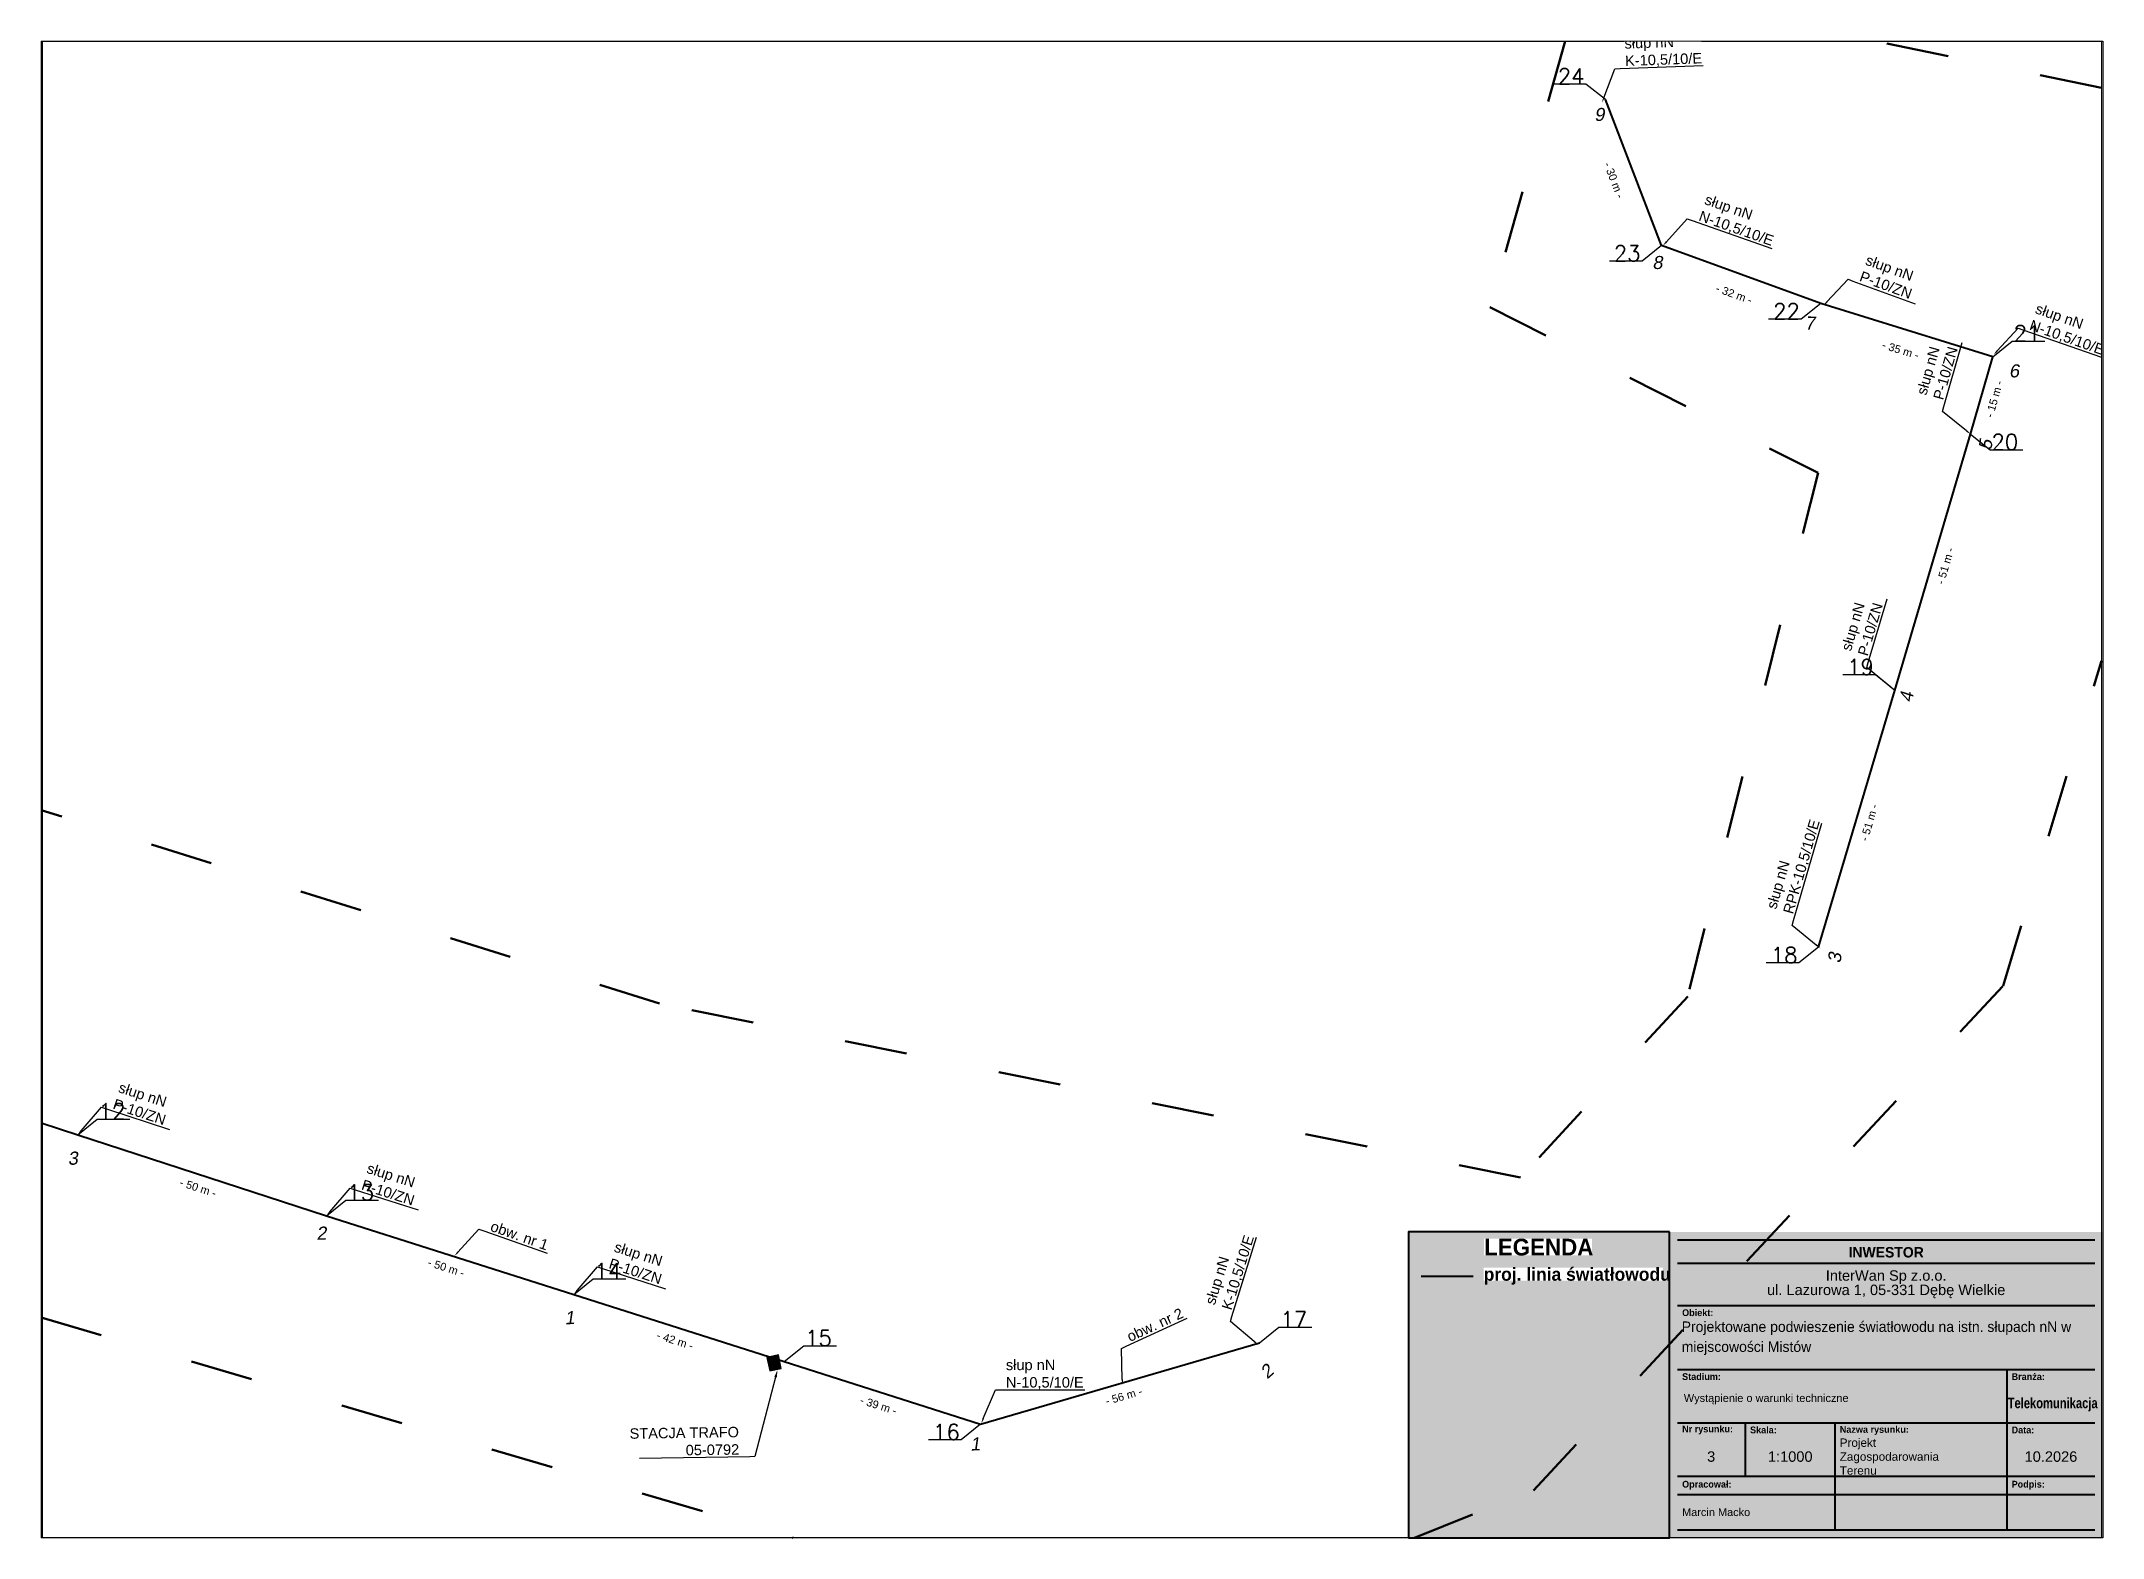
# Paper-space layout '3' of a CAD drawing. Header units: metres, sheet in millimetres. Extents: x 0 to 395, y 0 to 287.
# The model-space entities are those that its viewports show. They can reach past a viewport. Long polylines and large blocks are cut down to what shows.
import ezdxf
from ezdxf import colors
from ezdxf.entities.mleader import LeaderData, LeaderLine
from ezdxf.math import Vec2, Vec3

# ---------------------------------------------------------------- set-up
doc = ezdxf.new("R2010")
doc.units = ezdxf.units.M
doc.header["$MEASUREMENT"] = 0
doc.linetypes.add('ACAD_ISO03W100', pattern=[30, 12, -18])
doc.linetypes.add('DGN Style 2', pattern=[0.005224, 0.003135, -0.00209])
for name, color, linetype, lineweight in [('!TELE', 30, 'Continuous', 40), ('!trafo', 6, 'ACAD_ISO03W100', 50), ('@Tabelka', 7, 'Continuous', 13), ('_mm zasięg trafo', 6, 'ACAD_ISO03W100', 35), ('_numery slupow etap 4 cz. 2', 7, 'Continuous', 40), ('_światłowód', 30, 'Continuous', 50)]:
    doc.layers.add(name, color=color, linetype=linetype, lineweight=lineweight)
for name, color, linetype in [('!wymiary', 7, 'Continuous'), ('_MM opisy', 7, 'Continuous'), ('_mm trafo', 3, 'Continuous'), ('makro-numeracja-punktow', 7, 'Continuous')]:
    doc.layers.add(name, color=color, linetype=linetype)
doc.layers.add('@KonstrTabelki', color=253, linetype='DGN Style 2', lineweight=0, plot=False)
doc.styles.add('GeodText', font='romans.shx')
doc.styles.add('LEGENDA', font='arial.ttf')
doc.styles.get("Standard").update_dxf_attribs({"font": 'arial.ttf'})
doc.dimstyles.new('opis linie', dxfattribs={"dimtxt": 1.5, "dimasz": 2.5, "dimexe": 1.25, "dimexo": 0.625, "dimgap": 2.5, "dimtad": 4, "dimdec": 0, "dimtxsty": 'Standard', "dimcen": 2.5, "dimse1": 1, "dimse2": 1, "dimsd1": 1, "dimsd2": 1, "dimclrt": 256, "dimazin": 3, "dimtfac": 1, "dimtdec": 0, "dimtmove": 0, "dimatfit": 3, "dimtfill": 1})
doc.dimstyles.get("Standard").update_dxf_attribs({"dimtxt": 2.5, "dimasz": 2.5, "dimexe": 1.25, "dimexo": 0.625, "dimtad": 1, "dimtxsty": 'Standard', "dimcen": 2.5, "dimazin": 3, "dimtfac": 1, "dimtmove": 0, "dimatfit": 3})

psp = doc.layouts.new('3')

# ---------------------------------------------------------------- texts
at = {"color": 18, "true_color": 0x000000, "insert": (314.32, 41.46), "char_height": 2, "width": 76.9558, "attachment_point": 1, "line_spacing_factor": 0.825, "style": 'LEGENDA'}
psp.add_mtext('\\pxsm1.15,ql;{\\fLato Light|b0|i0|c238|p34;\\C256;Projektowane podwieszenie światłowodu na istn. słupach nN w miejscowości Mistów}', dxfattribs=at)
at = {"char_height": 2, "attachment_point": 5, "line_spacing_factor": 0.825, "style": 'LEGENDA'}
for s, insert in [('3', (319.97, 15.55)), ('1:1000', (335.12, 15.55))]:
    psp.add_mtext(s, dxfattribs=dict(at, insert=insert))
at = {"color": 1, "insert": (344.61, 15.55, 1), "char_height": 1.6, "width": 26.3577, "attachment_point": 4, "style": 'LEGENDA'}
psp.add_mtext('{\\C18;\\c0;Projekt Zagospodarowania Terenu}', dxfattribs=at)

msp = doc.modelspace()

# ---------------------------------------------------------------- texts
at = {"layer": 'makro-numeracja-punktow', "lineweight": 30, "char_height": 3, "line_spacing_factor": 0.8, "style": 'GeodText'}
for s, insert, attachment_point in [('24', (7541882.53, 5787671.95), 9), ('17', (7541824.25, 5787433.69), 7), ('15', (7541733.19, 5787430.09), 7)]:
    msp.add_mtext(s, dxfattribs=dict(at, insert=insert, attachment_point=attachment_point))

# ---------------------------------------------------------------- blocks, each defined once
blk = doc.blocks.new('tabelka')
at = {"true_color": 0xffffff, "transparency": 33554687}
h = blk.add_hatch(color=7, dxfattribs=at)
h.dxf.hatch_style = 1
h.paths.add_polyline_path([(-83, 58.61), (0, 58.61), (0, 0), (-83, 0)])
at = {"layer": '@KonstrTabelki'}
blk.add_lwpolyline([(-51.29, 11.83), (-51.29, 22.05)], dxfattribs=at)
at = {"layer": '@Tabelka', "lineweight": 40}
for p, q in [((-81.5, 57.11), (-1.5, 57.11)), ((-81.5, 52.66), (-1.5, 52.66)), ((-81.5, 44.52), (-1.5, 44.52)), ((-81.5, 32.27), (-1.5, 32.27)), ((-81.5, 32.27), (-18.36, 32.27)), ((-18.36, 32.27), (-18.36, 22.05)), ((-81.5, 22.05), (-18.36, 22.05)), ((-68.48, 11.83), (-68.48, 22.05)), ((-51.29, 11.83), (-51.29, 22.05)), ((-18.36, 22.05), (-1.5, 22.05)), ((-18.36, 22.05), (-18.36, 11.83)), ((-51.29, 11.83), (-51.29, 18.64)), ((-18.36, 18.64), (-18.36, 11.83)), ((-51.29, 1.5), (-51.29, 15.11)), ((-18.36, 15.11), (-18.36, 1.5)), ((-81.5, 11.83), (-1.5, 11.83)), ((-81.5, 11.83), (-1.5, 11.83)), ((-81.5, 8.31), (-1.5, 8.31)), ((-81.5, 1.5), (-1.5, 1.5)), ((-81.5, 1.5), (-1.5, 1.5))]:
    blk.add_line(p, q, dxfattribs=at)
at = {"layer": '@Tabelka'}
for s, insert, char_height, attachment_point, line_spacing_factor in [('{\\fLato Light|b1|i0|c238|p34;INWESTOR}', (-41.5, 55.72), 2, 2, 0.825), ('{\\fLato Light|b1|i0|c238|p34;Obiekt:}', (-80.6, 43.13), 1.3, 4, 0.946154), ('{\\fLato Light|b1|i0|c238|p34;Branża:}', (-17.47, 30.88), 1.3, 4, 0.946154), ('Wystąpienie o warunki techniczne', (-80.27, 26.56), 1.5, 4, 0.825), ('{\\fLato Light|b1|i0|c238|p34;\\W0.8;Telekomunikacja}', (-9.6, 25.53), 2, 5, 0.76875), ('{\\fLato Light|b1|i0|c238|p34;Nr rysunku:}', (-80.6, 20.66), 1.3, 4, 0.946154), ('{\\fLato Light|b1|i0|c238|p34;Skala:}', (-67.58, 20.66), 1.3, 4, 0.946154), ('{\\fLato Light|b1|i0|c238|p34;Nazwa rysunku:}', (-50.39, 20.57), 1.3, 4, 0.946154), ('{\\fLato Light|b1|i0|c238|p34;Data:}', (-17.47, 20.66), 1.3, 4, 0.946154), ('10.2026', (-9.93, 15.55), 2, 5, 0.825), ('{\\fLato Light|b1|i0|c238|p34;Opracował:}', (-80.6, 10.07), 1.3, 4, 0.946154), ('{\\fLato Light|b1|i0|c238|p34;Podpis:}', (-17.47, 10.07), 1.3, 4, 0.946154)]:
    blk.add_mtext(s, dxfattribs=dict(at, insert=insert, char_height=char_height, attachment_point=attachment_point, line_spacing_factor=line_spacing_factor))
at = {"layer": '@Tabelka', "insert": (-41.5, 51.27), "char_height": 2, "attachment_point": 2, "line_spacing_factor": 0.825, "style": 'LEGENDA'}
blk.add_mtext('InterWan Sp z.o.o.\\Pul. Lazurowa 1, 05-331 Dębę Wielkie', dxfattribs=at)
at = {"layer": '@Tabelka', "attachment_point": 4}
for s, insert, char_height, width, line_spacing_factor in [('{\\fLato Light|b1|i0|c238|p34;Stadium:}', (-80.6, 30.88), 1.3, 8.6456, 0.946154), ('Marcin Macko', (-80.6, 4.9), 1.5, 27.9275, 0.825)]:
    blk.add_mtext(s, dxfattribs=dict(at, insert=insert, char_height=char_height, width=width, line_spacing_factor=line_spacing_factor))
blk = doc.blocks.new('legenda')
at = {"true_color": 0xffffff, "transparency": 33554687}
h = blk.add_hatch(color=7, dxfattribs=at)
h.dxf.hatch_style = 1
h.paths.add_polyline_path([(0, 58.61), (0, 0), (-50, 0), (-50, 58.61)])
at = {"lineweight": 40}
blk.add_lwpolyline([(0, 58.61), (-50, 58.61), (-50, 0)], dxfattribs=at)
at = {"layer": '_światłowód', "lineweight": 40}
blk.add_lwpolyline([(-47.62, 50.14), (-37.62, 50.14)], dxfattribs=at)
at = {"layer": '_mm zasięg trafo', "bg_fill": 3, "box_fill_scale": 1, "bg_fill_color": 256, "bg_fill_transparency": 0}
for s, width, heights, insert, char_height, attachment_point in [('{\\fLato Light|b1|i0|c238|p34;\\C7;LEGENDA}', 20.65, [-3.27], (-35.53, 57.31), 3.2, 1), ('\\pxt4;{\\fLato Light|b1|i0|c238|p34;\\C7;proj. linia światłowodu}', 34.3358, [-3.2], (-35.62, 50.14), 2.5, 4)]:
    blk.add_mtext_dynamic_manual_height_columns(s, width=width, gutter_width=1, heights=heights, dxfattribs=dict(at, insert=insert, char_height=char_height, attachment_point=attachment_point))
at = {"lineweight": 40}
blk.add_lwpolyline([(-50, 0), (0, 0), (0, 58.61)], dxfattribs=at)
blk.add_lwpolyline([(0, 58.61), (0, 0)])
blk = doc.blocks.new('*D205')
at = {"layer": '!wymiary', "insert": (7541888.16, 5787653.53), "char_height": 1.5, "attachment_point": 5, "rotation": 291.0293, "bg_fill": 3, "box_fill_scale": 1.25, "bg_fill_color": 257, "bg_fill_transparency": 0}
blk.add_mtext('\\A1;- 30 m -', dxfattribs=at)
blk = doc.blocks.new('*D206')
at = {"layer": '!wymiary', "insert": (7541911.16, 5787631.67), "char_height": 1.5, "attachment_point": 5, "rotation": 340.0193, "bg_fill": 3, "box_fill_scale": 1.25, "bg_fill_color": 257, "bg_fill_transparency": 0}
blk.add_mtext('\\A1;- 32 m -', dxfattribs=at)
blk = doc.blocks.new('*D207')
at = {"layer": '!wymiary', "insert": (7541943.07, 5787620.96), "char_height": 1.5, "attachment_point": 5, "rotation": 342.7886, "bg_fill": 3, "box_fill_scale": 1.25, "bg_fill_color": 257, "bg_fill_transparency": 0}
blk.add_mtext('\\A1;- 35 m -', dxfattribs=at)
blk = doc.blocks.new('*D208')
at = {"layer": '!wymiary', "insert": (7541961.04, 5787611.57), "char_height": 1.5, "attachment_point": 5, "rotation": 74.0459, "bg_fill": 3, "box_fill_scale": 1.25, "bg_fill_color": 257, "bg_fill_transparency": 0}
blk.add_mtext('\\A1;- 15 m -', dxfattribs=at)
blk = doc.blocks.new('*D209')
at = {"layer": '!wymiary', "insert": (7541951.65, 5787579.57), "char_height": 1.5, "attachment_point": 5, "rotation": 73.5395, "bg_fill": 3, "box_fill_scale": 1.25, "bg_fill_color": 257, "bg_fill_transparency": 0}
blk.add_mtext('\\A1;- 51 m -', dxfattribs=at)
blk = doc.blocks.new('*D210')
at = {"layer": '!wymiary', "insert": (7541937.07, 5787530.39), "char_height": 1.5, "attachment_point": 5, "rotation": 73.4291, "bg_fill": 3, "box_fill_scale": 1.25, "bg_fill_color": 257, "bg_fill_transparency": 0}
blk.add_mtext('\\A1;- 51 m -', dxfattribs=at)
blk = doc.blocks.new('*D277')
at = {"layer": '!wymiary', "insert": (7541794.24, 5787420.47), "char_height": 1.5, "attachment_point": 5, "rotation": 16.2833, "bg_fill": 3, "box_fill_scale": 1.25, "bg_fill_color": 257, "bg_fill_transparency": 0}
blk.add_mtext('\\A1;- 56 m -', dxfattribs=at)
blk = doc.blocks.new('*D278')
at = {"layer": '!wymiary', "insert": (7541747.23, 5787418.69), "char_height": 1.5, "attachment_point": 5, "rotation": 342.2939, "bg_fill": 3, "box_fill_scale": 1.25, "bg_fill_color": 257, "bg_fill_transparency": 0}
blk.add_mtext('\\A1;- 39 m -', dxfattribs=at)
blk = doc.blocks.new('*D279')
at = {"layer": '!wymiary', "insert": (7541708.26, 5787431.14), "char_height": 1.5, "attachment_point": 5, "rotation": 342.3185, "bg_fill": 3, "box_fill_scale": 1.25, "bg_fill_color": 257, "bg_fill_transparency": 0}
blk.add_mtext('\\A1;- 42 m -', dxfattribs=at)
blk = doc.blocks.new('*D280')
at = {"layer": '!wymiary', "insert": (7541664.4, 5787445.09), "char_height": 1.5, "attachment_point": 5, "rotation": 342.3561, "bg_fill": 3, "box_fill_scale": 1.25, "bg_fill_color": 257, "bg_fill_transparency": 0}
blk.add_mtext('\\A1;- 50 m -', dxfattribs=at)
blk = doc.blocks.new('*D281')
at = {"layer": '!wymiary', "insert": (7541616.86, 5787460.4), "char_height": 1.5, "attachment_point": 5, "rotation": 341.9348, "bg_fill": 3, "box_fill_scale": 1.25, "bg_fill_color": 257, "bg_fill_transparency": 0}
blk.add_mtext('\\A1;- 50 m -', dxfattribs=at)
blk = doc.blocks.new('*D282')
at = {"layer": '!wymiary', "insert": (7541569.17, 5787475.97), "char_height": 1.5, "attachment_point": 5, "rotation": 341.8989, "bg_fill": 3, "box_fill_scale": 1.25, "bg_fill_color": 257, "bg_fill_transparency": 0}
blk.add_mtext('\\A1;- 50 m -', dxfattribs=at)
blk = doc.blocks.new('trafo')
at = {"layer": '_mm trafo'}
h = blk.add_hatch(color=256, dxfattribs=at)
h.dxf.hatch_style = 1
h.paths.add_polyline_path([(-1.15, 1.02), (-0.52, -1.51), (1.64, -0.96), (1.01, 1.59)])
at = {"layer": '_mm trafo', "flags": 128}
blk.add_lwpolyline([(-0.52, -1.52), (1.64, -0.96), (0.98, 1.58), (-1.17, 0.99), (-0.52, -1.52)], close=True, dxfattribs=at)

# ---------------------------------------------------------------- linework, layer by layer
at = {"layer": '!TELE'}
msp.add_lwpolyline([(7541927.33, 5787506.49), (7541941.98, 5787555.72), (7541956.5, 5787604.84), (7541960.74, 5787619.69), (7541927.78, 5787629.9), (7541897.28, 5787640.99), (7541886.53, 5787668.95)], dxfattribs=at)
at = {"layer": '!TELE', "elevation": 175.02}
msp.add_lwpolyline([(7541088.86, 5787634.42), (7541125.55, 5787622.44), (7541164.61, 5787609.77), (7541214.64, 5787593.14), (7541262.04, 5787577.95), (7541310.72, 5787562.19), (7541358.94, 5787546.71), (7541401.75, 5787532.87), (7541449.69, 5787517.31), (7541498.11, 5787501.68), (7541546.09, 5787486.17), (7541593.81, 5787470.57), (7541641.46, 5787455.02), (7541688.85, 5787439.95), (7541729.19, 5787427.09), (7541766.81, 5787415.08), (7541820.25, 5787430.69)], dxfattribs=at)

msp.set_redraw_order([(e.dxf.handle, doc.entitydb.next_handle()) for e in msp.query("TEXT MTEXT ATTDEF DIMENSION ARC_DIMENSION")])  # texts and dimensions are drawn at this point

# ---------------------------------------------------------------- next in the draw order: leaders
at = {"layer": '_MM opisy'}
ml = msp.add_multileader_mtext('Standard', dxfattribs=at)
ml.set_content('\\pxql;słup nN\\PK-10,5/10/E', color=256)
ml.set_leader_properties()
ml.build(insert=Vec2(0, 0))
ml.multileader.update_dxf_attribs({"has_text_frame": 1, "text_left_attachment_type": 5, "text_right_attachment_type": 5, "dogleg_length": 1, "arrow_head_size": 1})
ctx = ml.context
ctx.base_point, ctx.char_height, ctx.arrow_head_size, ctx.landing_gap_size, ctx.plane_origin, ctx.plane_x_axis, ctx.plane_y_axis = Vec3(7541889.35, 5787674.92), 2, 1, 1, Vec3(7541887.64, 5787667.03), Vec3(0.999361, 0.035743), Vec3(-0.035743, 0.999361)
ctx.left_attachment, ctx.right_attachment = 5, 5
notes = []
notes.append((ctx, [(0, (1, 1, 0), (7541888.35, 5787674.88), (0.999361, 0.035743), 1, [(0, [(7541885.87, 5787668.38), (7541888.35, 5787674.88)], 0, [])])]))
ctx.mtext.insert, ctx.mtext.text_direction, ctx.mtext.rotation, ctx.mtext.flow_direction = Vec3(7541890.14, 5787680.72), Vec3(0.999361, 0.035743), 0.03575, 5
ctx.mtext.has_bg_fill, ctx.mtext.bg_color, ctx.mtext.bg_scale_factor, ctx.mtext.bg_transparency, ctx.mtext.use_window_bg_color = 1, -1023410175, 1, 0, 1
ml = msp.add_multileader_mtext('Standard', dxfattribs=at)
ml.set_content('\\pxql;słup nN\\PN-10,5/10/E', color=256)
ml.set_leader_properties()
ml.build(insert=Vec2(0, 0))
ml.multileader.update_dxf_attribs({"has_text_frame": 1, "text_left_attachment_type": 5, "text_right_attachment_type": 5, "dogleg_length": 1, "arrow_head_size": 1})
ctx = ml.context
ctx.base_point, ctx.char_height, ctx.arrow_head_size, ctx.landing_gap_size, ctx.plane_origin, ctx.plane_x_axis, ctx.plane_y_axis = Vec3(7541903.16, 5787645.76), 2, 1, 1, Vec3(7541898.69, 5787639.04), Vec3(0.943508, -0.331351), Vec3(0.331351, 0.943508)
ctx.left_attachment, ctx.right_attachment = 5, 5
notes.append((ctx, [(0, (1, 1, 0), (7541902.22, 5787646.09), (0.943508, -0.331351), 1, [(0, [(7541897.54, 5787640.95), (7541902.22, 5787646.09)], 0, [])])]))
ctx.mtext.insert, ctx.mtext.text_direction, ctx.mtext.rotation, ctx.mtext.flow_direction = Vec3(7541906.02, 5787650.87), Vec3(0.943508, -0.331351), 5.94545, 5
ctx.mtext.has_bg_fill, ctx.mtext.bg_color, ctx.mtext.bg_scale_factor, ctx.mtext.bg_transparency, ctx.mtext.use_window_bg_color = 1, -1023410175, 1, 0, 1
ml = msp.add_multileader_mtext('Standard', dxfattribs=at)
ml.set_content('\\pxql;słup nN\\PP-10/ZN', color=256)
ml.set_leader_properties()
ml.build(insert=Vec2(0, 0))
ml.multileader.update_dxf_attribs({"has_text_frame": 1, "text_left_attachment_type": 5, "text_right_attachment_type": 5, "dogleg_length": 1, "arrow_head_size": 1})
ctx = ml.context
ctx.base_point, ctx.char_height, ctx.arrow_head_size, ctx.landing_gap_size, ctx.plane_origin, ctx.plane_x_axis, ctx.plane_y_axis = Vec3(7541933.95, 5787634.19), 2, 1, 1, Vec3(7541929.41, 5787627.52), Vec3(0.939808, -0.341703), Vec3(0.341703, 0.939808)
ctx.left_attachment, ctx.right_attachment = 5, 5
notes.append((ctx, [(0, (1, 1, 0), (7541933.01, 5787634.53), (0.939808, -0.341703), 1, [(0, [(7541928.28, 5787629.44), (7541933.01, 5787634.53)], 0, [])])]))
ctx.mtext.insert, ctx.mtext.text_direction, ctx.mtext.rotation, ctx.mtext.flow_direction = Vec3(7541936.86, 5787639.27), Vec3(0.939808, -0.341703), 5.934456, 5
ctx.mtext.has_bg_fill, ctx.mtext.bg_color, ctx.mtext.bg_scale_factor, ctx.mtext.bg_transparency, ctx.mtext.use_window_bg_color = 1, -1023410175, 1, 0, 1
ml = msp.add_multileader_mtext('Standard', dxfattribs=at)
ml.set_content('\\pxql;słup nN\\PN-10,5/10/E', color=256)
ml.set_leader_properties()
ml.build(insert=Vec2(0, 0))
ml.multileader.update_dxf_attribs({"has_text_frame": 1, "text_left_attachment_type": 5, "text_right_attachment_type": 5, "dogleg_length": 1, "arrow_head_size": 1})
ctx = ml.context
ctx.base_point, ctx.char_height, ctx.arrow_head_size, ctx.landing_gap_size, ctx.plane_origin, ctx.plane_x_axis, ctx.plane_y_axis = Vec3(7541966.53, 5787624.85), 2, 1, 1, Vec3(7541962.06, 5787618.13), Vec3(0.943508, -0.331351), Vec3(0.331351, 0.943508)
ctx.left_attachment, ctx.right_attachment = 5, 5
notes.append((ctx, [(0, (1, 1, 0), (7541965.59, 5787625.18), (0.943508, -0.331351), 1, [(0, [(7541960.91, 5787620.04), (7541965.59, 5787625.18)], 0, [])])]))
ctx.mtext.insert, ctx.mtext.text_direction, ctx.mtext.rotation, ctx.mtext.flow_direction = Vec3(7541969.38, 5787629.96), Vec3(0.943508, -0.331351), 5.94545, 5
ctx.mtext.has_bg_fill, ctx.mtext.bg_color, ctx.mtext.bg_scale_factor, ctx.mtext.bg_transparency, ctx.mtext.use_window_bg_color = 1, -1023410175, 1, 0, 1
ml = msp.add_multileader_mtext('Standard', dxfattribs=at)
ml.set_content('\\pxql;słup nN\\PP-10/ZN', color=256)
ml.set_leader_properties()
ml.build(insert=Vec2(0, 0))
ml.multileader.update_dxf_attribs({"has_text_frame": 1, "text_left_attachment_type": 5, "text_right_attachment_type": 5, "dogleg_length": 1, "arrow_head_size": 1})
ctx = ml.context
ctx.base_point, ctx.char_height, ctx.arrow_head_size, ctx.landing_gap_size, ctx.plane_origin, ctx.plane_x_axis, ctx.plane_y_axis = Vec3(7541951.36, 5787610.17), 2, 1, 1, Vec3(7541958.33, 5787606.1), Vec3(0.274867, 0.961482), Vec3(-0.961482, 0.274867)
ctx.left_attachment, ctx.right_attachment = 5, 5
notes.append((ctx, [(0, (1, 1, 0), (7541951.08, 5787609.21), (0.274867, 0.961482), 1, [(0, [(7541956.5, 5787604.84), (7541951.08, 5787609.21)], 0, [])])]))
ctx.mtext.insert, ctx.mtext.text_direction, ctx.mtext.rotation, ctx.mtext.flow_direction = Vec3(7541946.08, 5787612.72), Vec3(0.274867, 0.961482), 1.292345, 5
ctx.mtext.has_bg_fill, ctx.mtext.bg_color, ctx.mtext.bg_scale_factor, ctx.mtext.bg_transparency, ctx.mtext.use_window_bg_color = 1, -1023410175, 1, 0, 1
ml = msp.add_multileader_mtext('Standard', dxfattribs=at)
ml.set_content('\\pxql;słup nN\\PP-10/ZN', color=256)
ml.set_leader_properties()
ml.build(insert=Vec2(0, 0))
ml.multileader.update_dxf_attribs({"has_text_frame": 1, "text_left_attachment_type": 5, "text_right_attachment_type": 5, "dogleg_length": 1, "arrow_head_size": 1})
ctx = ml.context
ctx.base_point, ctx.char_height, ctx.arrow_head_size, ctx.landing_gap_size, ctx.plane_origin, ctx.plane_x_axis, ctx.plane_y_axis = Vec3(7541936.89, 5787561.1), 2, 1, 1, Vec3(7541943.83, 5787556.97), Vec3(0.283354, 0.959015), Vec3(-0.959015, 0.283354)
ctx.left_attachment, ctx.right_attachment = 5, 5
notes.append((ctx, [(0, (1, 1, 0), (7541936.61, 5787560.14), (0.283354, 0.959015), 1, [(0, [(7541941.98, 5787555.72), (7541936.61, 5787560.14)], 0, [])])]))
ctx.mtext.insert, ctx.mtext.text_direction, ctx.mtext.rotation, ctx.mtext.flow_direction = Vec3(7541931.64, 5787563.69), Vec3(0.283354, 0.959015), 1.283506, 5
ctx.mtext.has_bg_fill, ctx.mtext.bg_color, ctx.mtext.bg_scale_factor, ctx.mtext.bg_transparency, ctx.mtext.use_window_bg_color = 1, -1023410175, 1, 0, 1
ml = msp.add_multileader_mtext('Standard', dxfattribs=at)
ml.set_content('\\pxql;słup nN\\PRPK-10,5/10/E', color=256)
ml.set_leader_properties()
ml.build(insert=Vec2(0, 0))
ml.multileader.update_dxf_attribs({"has_text_frame": 1, "text_left_attachment_type": 5, "text_right_attachment_type": 5, "dogleg_length": 1, "arrow_head_size": 1})
ctx = ml.context
ctx.base_point, ctx.char_height, ctx.arrow_head_size, ctx.landing_gap_size, ctx.plane_origin, ctx.plane_x_axis, ctx.plane_y_axis = Vec3(7541922.59, 5787511.64), 2, 1, 1, Vec3(7541929.55, 5787507.56), Vec3(0.277686, 0.960672), Vec3(-0.960672, 0.277686)
ctx.left_attachment, ctx.right_attachment = 5, 5
notes.append((ctx, [(0, (1, 1, 0), (7541922.31, 5787510.68), (0.277686, 0.960672), 1, [(0, [(7541927.71, 5787506.3), (7541922.31, 5787510.68)], 0, [])])]))
ctx.mtext.insert, ctx.mtext.text_direction, ctx.mtext.rotation, ctx.mtext.flow_direction = Vec3(7541917.32, 5787514.21), Vec3(0.277686, 0.960672), 1.289412, 5
ctx.mtext.has_bg_fill, ctx.mtext.bg_color, ctx.mtext.bg_scale_factor, ctx.mtext.bg_transparency, ctx.mtext.use_window_bg_color = 1, -1023410175, 1, 0, 1
ml = msp.add_multileader_mtext('Standard', dxfattribs=at)
ml.set_content('\\pxql;słup nN\\PP-10/ZN', color=256)
ml.set_leader_properties()
ml.build(insert=Vec2(0, 0))
ml.multileader.update_dxf_attribs({"has_text_frame": 1, "text_left_attachment_type": 5, "text_right_attachment_type": 5, "dogleg_length": 1, "arrow_head_size": 1})
ctx = ml.context
ctx.base_point, ctx.char_height, ctx.arrow_head_size, ctx.landing_gap_size, ctx.plane_origin, ctx.plane_x_axis, ctx.plane_y_axis = Vec3(7541599.32, 5787475.51), 2, 1, 1, Vec3(7541595, 5787468.68), Vec3(0.950704, -0.310099), Vec3(0.310099, 0.950704)
ctx.left_attachment, ctx.right_attachment = 5, 5
notes.append((ctx, [(0, (1, 1, 0), (7541598.37, 5787475.82), (0.950704, -0.310099), 1, [(0, [(7541593.81, 5787470.57), (7541598.37, 5787475.82)], 0, [])])]))
ctx.mtext.insert, ctx.mtext.text_direction, ctx.mtext.rotation, ctx.mtext.flow_direction = Vec3(7541602.06, 5787480.68), Vec3(0.950704, -0.310099), 5.967889, 5
ctx.mtext.has_bg_fill, ctx.mtext.bg_color, ctx.mtext.bg_scale_factor, ctx.mtext.bg_transparency, ctx.mtext.use_window_bg_color = 1, -1023410175, 1, 0, 1
ml = msp.add_multileader_mtext('Standard', dxfattribs=at)
ml.set_content('\\pxql;słup nN\\PP-10/ZN', color=256)
ml.set_leader_properties()
ml.build(insert=Vec2(0, 0))
ml.multileader.update_dxf_attribs({"has_text_frame": 1, "text_left_attachment_type": 5, "text_right_attachment_type": 5, "dogleg_length": 1, "arrow_head_size": 1})
ctx = ml.context
ctx.base_point, ctx.char_height, ctx.arrow_head_size, ctx.landing_gap_size, ctx.plane_origin, ctx.plane_x_axis, ctx.plane_y_axis = Vec3(7541646.94, 5787460), 2, 1, 1, Vec3(7541642.67, 5787453.15), Vec3(0.952959, -0.303101), Vec3(0.303101, 0.952959)
ctx.left_attachment, ctx.right_attachment = 5, 5
notes.append((ctx, [(0, (1, 1, 0), (7541645.99, 5787460.31), (0.952959, -0.303101), 1, [(0, [(7541641.46, 5787455.02), (7541645.99, 5787460.31)], 0, [])])]))
ctx.mtext.insert, ctx.mtext.text_direction, ctx.mtext.rotation, ctx.mtext.flow_direction = Vec3(7541649.64, 5787465.2), Vec3(0.952959, -0.303101), 5.975241, 5
ctx.mtext.has_bg_fill, ctx.mtext.bg_color, ctx.mtext.bg_scale_factor, ctx.mtext.bg_transparency, ctx.mtext.use_window_bg_color = 1, -1023410175, 1, 0, 1
ml = msp.add_multileader_mtext('Standard', dxfattribs=at)
ml.set_content('\\pxql;słup nN\\PP-10/ZN', color=256)
ml.set_leader_properties()
ml.build(insert=Vec2(0, 0))
ml.multileader.update_dxf_attribs({"has_text_frame": 1, "text_left_attachment_type": 5, "text_right_attachment_type": 5, "dogleg_length": 1, "arrow_head_size": 1})
ctx = ml.context
ctx.base_point, ctx.char_height, ctx.arrow_head_size, ctx.landing_gap_size, ctx.plane_origin, ctx.plane_x_axis, ctx.plane_y_axis = Vec3(7541694.33, 5787444.93), 2, 1, 1, Vec3(7541690.06, 5787438.07), Vec3(0.95276, -0.303725), Vec3(0.303725, 0.95276)
ctx.left_attachment, ctx.right_attachment = 5, 5
notes.append((ctx, [(0, (1, 1, 0), (7541693.38, 5787445.23), (0.95276, -0.303725), 1, [(0, [(7541688.85, 5787439.95), (7541693.38, 5787445.23)], 0, [])])]))
ctx.mtext.insert, ctx.mtext.text_direction, ctx.mtext.rotation, ctx.mtext.flow_direction = Vec3(7541697.04, 5787450.12), Vec3(0.95276, -0.303725), 5.974585, 5
ctx.mtext.has_bg_fill, ctx.mtext.bg_color, ctx.mtext.bg_scale_factor, ctx.mtext.bg_transparency, ctx.mtext.use_window_bg_color = 1, -1023410175, 1, 0, 1
ml = msp.add_multileader_mtext('Standard', dxfattribs=at)
ml.set_content('\\pxql;słup nN\\PK-10,5/10/E', color=256)
ml.set_leader_properties()
ml.build(insert=Vec2(0, 0))
ml.multileader.update_dxf_attribs({"has_text_frame": 1, "text_left_attachment_type": 5, "text_right_attachment_type": 5, "dogleg_length": 1, "arrow_head_size": 1})
ctx = ml.context
ctx.base_point, ctx.char_height, ctx.arrow_head_size, ctx.landing_gap_size, ctx.plane_origin, ctx.plane_x_axis, ctx.plane_y_axis = Vec3(7541814.97, 5787435.74), 2, 1, 1, Vec3(7541821.86, 5787431.52), Vec3(0.295684, 0.955286), Vec3(-0.955286, 0.295684)
ctx.left_attachment, ctx.right_attachment = 5, 5
notes.append((ctx, [(0, (1, 1, 0), (7541814.67, 5787434.79), (0.295684, 0.955286), 1, [(0, [(7541819.99, 5787430.3), (7541814.67, 5787434.79)], 0, [])])]))
ctx.mtext.insert, ctx.mtext.text_direction, ctx.mtext.rotation, ctx.mtext.flow_direction = Vec3(7541809.76, 5787438.4), Vec3(0.295684, 0.955286), 1.270625, 5
ctx.mtext.has_bg_fill, ctx.mtext.bg_color, ctx.mtext.bg_scale_factor, ctx.mtext.bg_transparency, ctx.mtext.use_window_bg_color = 1, -1023410175, 1, 0, 1
ml = msp.add_multileader_mtext('Standard', dxfattribs=at)
ml.set_content('\\pxql;słup nN\\PN-10,5/10/E', color=256)
ml.set_leader_properties()
ml.build(insert=Vec2(0, 0))
ml.multileader.update_dxf_attribs({"has_text_frame": 1, "text_left_attachment_type": 5, "text_right_attachment_type": 5, "dogleg_length": 1, "arrow_head_size": 1})
ctx = ml.context
ctx.base_point, ctx.char_height, ctx.arrow_head_size, ctx.landing_gap_size, ctx.plane_origin = Vec3(7541770.65, 5787421.68), 2, 1, 1, Vec3(7541768.66, 5787413.85)
ctx.left_attachment, ctx.right_attachment = 5, 5
notes.append((ctx, [(0, (1, 1, 0), (7541769.65, 5787421.68), (1, 0), 1, [(0, [(7541766.94, 5787415.27), (7541769.65, 5787421.68)], 0, [])])]))
ctx.mtext.insert, ctx.mtext.flow_direction = Vec3(7541771.65, 5787427.45), 5
ctx.mtext.has_bg_fill, ctx.mtext.bg_color, ctx.mtext.bg_scale_factor, ctx.mtext.bg_transparency, ctx.mtext.use_window_bg_color = 1, -1023410175, 1, 0, 1
for ctx, leaders in notes:
    for number, flags, end, landing, length, lines in leaders:
        leader = LeaderData()
        leader.index, (leader.has_last_leader_line, leader.has_dogleg_vector, leader.attachment_direction) = number, flags
        leader.last_leader_point, leader.dogleg_vector, leader.dogleg_length = Vec3(end), Vec3(landing), length
        for number, points, colour, breaks in lines:
            line = LeaderLine()
            line.index, line.vertices, line.color, line.breaks = number, Vec3.list(points), colors.encode_raw_color(colour), breaks
            leader.lines.append(line)
        ctx.leaders.append(leader)

# ---------------------------------------------------------------- next in the draw order: linework, layer by layer
at = {"layer": '!trafo', "color": 3}
for points in [[(7541870.25, 5787462.38), (7541705.29, 5787495.71), (7541079.85, 5787691.46), (7541048.77, 5787593.18), (7541799.44, 5787373.23), (7541872.75, 5787402.39)], [(7541872.75, 5787402.39), (7541962.71, 5787499.11), (7542012.9, 5787664.75), (7541882.11, 5787691.74), (7541864.41, 5787629.15), (7541927.26, 5787597.42), (7541902.3, 5787497.08), (7541870.25, 5787462.38)]]:
    msp.add_lwpolyline(points, dxfattribs=at)

# ---------------------------------------------------------------- next in the draw order: texts
at = {"layer": 'makro-numeracja-punktow', "lineweight": 30, "char_height": 3, "line_spacing_factor": 0.8, "style": 'GeodText'}
for s, insert, attachment_point in [('21', (7541964.74, 5787622.69), 7), ('19', (7541937.98, 5787558.72), 9), ('18', (7541923.33, 5787503.49), 9), ('12', (7541597.81, 5787473.57), 7), ('13', (7541645.46, 5787458.02), 7), ('14', (7541692.85, 5787442.95), 7)]:
    msp.add_mtext(s, dxfattribs=dict(at, insert=insert, attachment_point=attachment_point))

# ---------------------------------------------------------------- next in the draw order: dimensions: what is measured, and where the dimension line sits
at = {"layer": '!wymiary'}
for p1, p2, picture, middle in [((7541886.53, 5787668.95), (7541897.28, 5787640.99), '*D205', (7541888.16, 5787653.53)), ((7541820.25, 5787430.69), (7541766.81, 5787415.08), '*D277', (7541794.24, 5787420.47))]:
    dim = msp.add_aligned_dim(p1=p1, p2=p2, distance=-0.75, dimstyle='opis linie', dxfattribs=at)
    dim.commit()
    dim.dimension.update_dxf_attribs({"geometry": picture, "text_midpoint": middle})

# ---------------------------------------------------------------- next in the draw order: texts
at = {"layer": '_numery slupow etap 4 cz. 2', "oblique": 10}
for s, rotation, p in [('9', 359.4803, (7541884.38, 5787664.87)), ('2', 41.1335, (7541821.72, 5787423.64))]:
    msp.add_text(s, height=2.5, rotation=rotation, dxfattribs=at).set_placement(p)
at = {"layer": 'makro-numeracja-punktow', "lineweight": 30, "insert": (7541893.28, 5787637.99), "char_height": 3, "attachment_point": 9, "line_spacing_factor": 0.8, "style": 'GeodText'}
msp.add_mtext('23', dxfattribs=at)

# ---------------------------------------------------------------- next in the draw order: dimensions: what is measured, and where the dimension line sits
at = {"layer": '!wymiary'}
for p1, p2, picture, middle in [((7541897.28, 5787640.99), (7541927.78, 5787629.9), '*D206', (7541911.16, 5787631.67)), ((7541766.81, 5787415.08), (7541729.19, 5787427.09), '*D278', (7541747.23, 5787418.69))]:
    dim = msp.add_aligned_dim(p1=p1, p2=p2, distance=-0.75, dimstyle='opis linie', dxfattribs=at)
    dim.commit()
    dim.dimension.update_dxf_attribs({"geometry": picture, "text_midpoint": middle})

# ---------------------------------------------------------------- next in the draw order: leaders
at = {"layer": '_MM opisy'}
ml = msp.add_multileader_mtext('Standard', dxfattribs=at)
ml.set_content('\\pxql;{\\C1;obw. nr 2}', color=256)
ml.set_leader_properties()
ml.build(insert=Vec2(0, 0))
ml.multileader.update_dxf_attribs({"has_text_frame": 1, "text_left_attachment_type": 5, "text_right_attachment_type": 5, "dogleg_length": 1, "arrow_head_size": 1})
ctx = ml.context
ctx.base_point, ctx.char_height, ctx.arrow_head_size, ctx.landing_gap_size, ctx.plane_origin, ctx.plane_x_axis, ctx.plane_y_axis = Vec3(7541794.69, 5787430.04), 2, 1, 1, Vec3(7541796.15, 5787422.1), Vec3(0.908607, 0.417651), Vec3(-0.417651, 0.908607)
ctx.left_attachment, ctx.right_attachment = 5, 5
notes = []
notes.append((ctx, [(0, (1, 1, 0), (7541793.78, 5787429.62), (0.908607, 0.417651), 1, [(0, [(7541793.99, 5787422.67), (7541793.78, 5787429.62)], 0, [])])]))
ctx.mtext.insert, ctx.mtext.text_direction, ctx.mtext.rotation, ctx.mtext.flow_direction = Vec3(7541794.59, 5787432.65), Vec3(0.908607, 0.417651), 0.430859, 5
ctx.mtext.has_bg_fill, ctx.mtext.bg_color, ctx.mtext.bg_scale_factor, ctx.mtext.bg_transparency, ctx.mtext.use_window_bg_color = 1, -1023410175, 1, 0, 1
at = {"layer": 'makro-numeracja-punktow', "lineweight": 30, "has_arrowhead": 0, "annotation_type": 0, "has_hookline": 1, "hookline_direction": 0, "text_width": 5.46, "horizontal_direction": (-1, 0, 0)}
msp.add_leader([(7541886.53, 5787668.95), (7541882.8, 5787671.95), (7541882.62, 5787671.95)], dimstyle='Standard', dxfattribs=at)
at = {"layer": 'makro-numeracja-punktow', "lineweight": 30, "has_arrowhead": 0, "annotation_type": 0, "has_hookline": 1, "hookline_direction": 0, "text_width": 5.46}
msp.add_leader([(7541820.25, 5787430.69), (7541823.98, 5787433.69), (7541824.16, 5787433.69)], dimstyle='Standard', dxfattribs=at)
for ctx, leaders in notes:
    for number, flags, end, landing, length, lines in leaders:
        leader = LeaderData()
        leader.index, (leader.has_last_leader_line, leader.has_dogleg_vector, leader.attachment_direction) = number, flags
        leader.last_leader_point, leader.dogleg_vector, leader.dogleg_length = Vec3(end), Vec3(landing), length
        for number, points, colour, breaks in lines:
            line = LeaderLine()
            line.index, line.vertices, line.color, line.breaks = number, Vec3.list(points), colors.encode_raw_color(colour), breaks
            leader.lines.append(line)
        ctx.leaders.append(leader)

# ---------------------------------------------------------------- next in the draw order: texts
at = {"layer": '_numery slupow etap 4 cz. 2', "oblique": 10}
for s, rotation, p in [('8', 359.4803, (7541895.52, 5787636.5)), ('1', 1.7057, (7541764.85, 5787410.03))]:
    msp.add_text(s, height=2.5, rotation=rotation, dxfattribs=at).set_placement(p)
at = {"layer": 'makro-numeracja-punktow', "lineweight": 30, "char_height": 3, "attachment_point": 9, "line_spacing_factor": 0.8, "style": 'GeodText'}
for s, insert in [('22', (7541923.78, 5787626.9)), ('16', (7541762.81, 5787412.08))]:
    msp.add_mtext(s, dxfattribs=dict(at, insert=insert))

# ---------------------------------------------------------------- next in the draw order: dimensions: what is measured, and where the dimension line sits
at = {"layer": '!wymiary'}
for p1, p2, picture, middle in [((7541927.78, 5787629.9), (7541960.74, 5787619.69), '*D207', (7541943.07, 5787620.96)), ((7541729.19, 5787427.09), (7541688.85, 5787439.95), '*D279', (7541708.26, 5787431.14))]:
    dim = msp.add_aligned_dim(p1=p1, p2=p2, distance=-0.75, dimstyle='opis linie', dxfattribs=at)
    dim.commit()
    dim.dimension.update_dxf_attribs({"geometry": picture, "text_midpoint": middle})

# ---------------------------------------------------------------- next in the draw order: leaders
at = {"layer": 'makro-numeracja-punktow', "lineweight": 30, "has_arrowhead": 0, "annotation_type": 0, "has_hookline": 1, "hookline_direction": 0, "text_width": 5.46, "horizontal_direction": (-1, 0, 0)}
for points in [[(7541897.28, 5787640.99), (7541893.55, 5787637.99), (7541893.37, 5787637.99)], [(7541766.81, 5787415.08), (7541763.08, 5787412.08), (7541762.9, 5787412.08)]]:
    msp.add_leader(points, dimstyle='Standard', dxfattribs=at)

# ---------------------------------------------------------------- next in the draw order: block references
at = {"rotation": 357.3066721443945}
msp.add_blockref('trafo', (7541727, 5787426.82), dxfattribs=at)

# ---------------------------------------------------------------- next in the draw order: texts
at = {"layer": '_numery slupow etap 4 cz. 2', "oblique": 10}
for s, rotation, p in [('7', 359.4803, (7541924.73, 5787624.9)), ('1', 1.7057, (7541687.13, 5787434.23))]:
    msp.add_text(s, height=2.5, rotation=rotation, dxfattribs=at).set_placement(p)

# ---------------------------------------------------------------- next in the draw order: dimensions: what is measured, and where the dimension line sits
at = {"layer": '!wymiary'}
for p1, p2, picture, middle in [((7541960.74, 5787619.69), (7541956.5, 5787604.84), '*D208', (7541961.04, 5787611.57)), ((7541688.85, 5787439.95), (7541641.46, 5787455.02), '*D280', (7541664.4, 5787445.09))]:
    dim = msp.add_aligned_dim(p1=p1, p2=p2, distance=-0.75, dimstyle='opis linie', dxfattribs=at)
    dim.commit()
    dim.dimension.update_dxf_attribs({"geometry": picture, "text_midpoint": middle})

# ---------------------------------------------------------------- next in the draw order: leaders
at = {"layer": '_mm trafo', "color": 3}
ml = msp.add_multileader_mtext('Standard', dxfattribs=at)
ml.set_content('STACJA TRAFO\\P05-0792', color=3)
ml.set_leader_properties()
ml.build(insert=Vec2(0, 0))
ml.multileader.update_dxf_attribs({"has_text_frame": 1, "text_left_attachment_type": 5, "text_right_attachment_type": 5, "dogleg_length": 1, "arrow_head_size": 1.5})
ctx = ml.context
ctx.base_point, ctx.char_height, ctx.arrow_head_size, ctx.plane_origin, ctx.plane_x_axis, ctx.plane_y_axis = Vec3(7541697.87, 5787408.49), 2, 1.5, Vec3(7541731.14, 5787394.73), Vec3(0.999891, 0.014731), Vec3(-0.014731, 0.999891)
ctx.left_attachment, ctx.right_attachment, ctx.text_align_type, ctx.attachment_type = 5, 5, 2, 2
notes = []
notes.append((ctx, [(0, (1, 1, 0), (7541723.58, 5787408.87), (-0.999891, -0.014731), 1, [(0, [(7541727.9, 5787425.54), (7541723.58, 5787408.87)], 0, [])])]))
ctx.mtext.insert, ctx.mtext.text_direction, ctx.mtext.rotation, ctx.mtext.alignment, ctx.mtext.flow_direction = Vec3(7541720.49, 5787414.6), Vec3(0.999891, 0.014731), 0.014731, 3, 5
at = {"layer": 'makro-numeracja-punktow', "lineweight": 30, "has_arrowhead": 0, "annotation_type": 0, "has_hookline": 1, "hookline_direction": 0, "text_width": 5.46, "horizontal_direction": (-1, 0, 0)}
msp.add_leader([(7541927.78, 5787629.9), (7541924.05, 5787626.9), (7541923.87, 5787626.9)], dimstyle='Standard', dxfattribs=at)
at = {"layer": 'makro-numeracja-punktow', "lineweight": 30, "has_arrowhead": 0, "annotation_type": 0, "has_hookline": 1, "hookline_direction": 0, "text_width": 5.46}
msp.add_leader([(7541729.19, 5787427.09), (7541732.92, 5787430.09), (7541733.1, 5787430.09)], dimstyle='Standard', dxfattribs=at)
for ctx, leaders in notes:
    for number, flags, end, landing, length, lines in leaders:
        leader = LeaderData()
        leader.index, (leader.has_last_leader_line, leader.has_dogleg_vector, leader.attachment_direction) = number, flags
        leader.last_leader_point, leader.dogleg_vector, leader.dogleg_length = Vec3(end), Vec3(landing), length
        for number, points, colour, breaks in lines:
            line = LeaderLine()
            line.index, line.vertices, line.color, line.breaks = number, Vec3.list(points), colors.encode_raw_color(colour), breaks
            leader.lines.append(line)
        ctx.leaders.append(leader)

# ---------------------------------------------------------------- next in the draw order: texts
at = {"layer": '_numery slupow etap 4 cz. 2', "oblique": 10}
for s, rotation, p in [('6', 359.4803, (7541963.84, 5787615.73)), ('2', 1.7057, (7541639.56, 5787450.42))]:
    msp.add_text(s, height=2.5, rotation=rotation, dxfattribs=at).set_placement(p)
at = {"layer": 'makro-numeracja-punktow', "lineweight": 30, "insert": (7541960.5, 5787601.84), "char_height": 3, "attachment_point": 7, "line_spacing_factor": 0.8, "style": 'GeodText'}
msp.add_mtext('20', dxfattribs=at)

# ---------------------------------------------------------------- next in the draw order: dimensions: what is measured, and where the dimension line sits
at = {"layer": '!wymiary'}
for p1, p2, picture, middle in [((7541956.5, 5787604.84), (7541941.98, 5787555.72), '*D209', (7541951.65, 5787579.57)), ((7541641.46, 5787455.02), (7541593.81, 5787470.57), '*D281', (7541616.86, 5787460.4))]:
    dim = msp.add_aligned_dim(p1=p1, p2=p2, distance=-0.75, dimstyle='opis linie', dxfattribs=at)
    dim.commit()
    dim.dimension.update_dxf_attribs({"geometry": picture, "text_midpoint": middle})

# ---------------------------------------------------------------- next in the draw order: leaders
at = {"layer": '_MM opisy'}
ml = msp.add_multileader_mtext('Standard', dxfattribs=at)
ml.set_content('\\pxql;{\\C1;obw. nr 1}', color=256)
ml.set_leader_properties()
ml.build(insert=Vec2(0, 0))
ml.multileader.update_dxf_attribs({"has_text_frame": 1, "text_left_attachment_type": 5, "text_right_attachment_type": 5, "dogleg_length": 1, "arrow_head_size": 1})
ctx = ml.context
ctx.base_point, ctx.char_height, ctx.arrow_head_size, ctx.landing_gap_size, ctx.plane_origin, ctx.plane_x_axis, ctx.plane_y_axis = Vec3(7541671.63, 5787452.15), 2, 1, 1, Vec3(7541667.15, 5787445.43), Vec3(0.943132, -0.332418), Vec3(0.332418, 0.943132)
ctx.left_attachment, ctx.right_attachment = 5, 5
notes = []
notes.append((ctx, [(0, (1, 1, 0), (7541670.68, 5787452.49), (0.943132, -0.332418), 1, [(0, [(7541666, 5787447.34), (7541670.68, 5787452.49)], 0, [])])]))
ctx.mtext.insert, ctx.mtext.text_direction, ctx.mtext.rotation, ctx.mtext.flow_direction = Vec3(7541673.37, 5787454.09), Vec3(0.943132, -0.332418), 5.944319, 5
ctx.mtext.has_bg_fill, ctx.mtext.bg_color, ctx.mtext.bg_scale_factor, ctx.mtext.bg_transparency, ctx.mtext.use_window_bg_color = 1, -1023410175, 1, 0, 1
at = {"layer": 'makro-numeracja-punktow', "lineweight": 30, "has_arrowhead": 0, "annotation_type": 0, "has_hookline": 1, "hookline_direction": 0, "text_width": 5.46}
for points in [[(7541960.74, 5787619.69), (7541964.47, 5787622.69), (7541964.65, 5787622.69)], [(7541688.85, 5787439.95), (7541692.58, 5787442.95), (7541692.76, 5787442.95)]]:
    msp.add_leader(points, dimstyle='Standard', dxfattribs=at)
for ctx, leaders in notes:
    for number, flags, end, landing, length, lines in leaders:
        leader = LeaderData()
        leader.index, (leader.has_last_leader_line, leader.has_dogleg_vector, leader.attachment_direction) = number, flags
        leader.last_leader_point, leader.dogleg_vector, leader.dogleg_length = Vec3(end), Vec3(landing), length
        for number, points, colour, breaks in lines:
            line = LeaderLine()
            line.index, line.vertices, line.color, line.breaks = number, Vec3.list(points), colors.encode_raw_color(colour), breaks
            leader.lines.append(line)
        ctx.leaders.append(leader)

# ---------------------------------------------------------------- next in the draw order: texts
at = {"layer": '_numery slupow etap 4 cz. 2', "oblique": 10}
for s, rotation, p in [('5', 82.2433, (7541960.47, 5787601.69)), ('3', 1.7057, (7541591.94, 5787464.79))]:
    msp.add_text(s, height=2.5, rotation=rotation, dxfattribs=at).set_placement(p)

# ---------------------------------------------------------------- next in the draw order: dimensions: what is measured, and where the dimension line sits
at = {"layer": '!wymiary'}
for p1, p2, picture, middle in [((7541941.98, 5787555.72), (7541927.33, 5787506.49), '*D210', (7541937.07, 5787530.39)), ((7541593.81, 5787470.57), (7541546.09, 5787486.17), '*D282', (7541569.17, 5787475.97))]:
    dim = msp.add_aligned_dim(p1=p1, p2=p2, distance=-0.75, dimstyle='opis linie', dxfattribs=at)
    dim.commit()
    dim.dimension.update_dxf_attribs({"geometry": picture, "text_midpoint": middle})

# ---------------------------------------------------------------- next in the draw order: leaders
at = {"layer": 'makro-numeracja-punktow', "lineweight": 30, "has_arrowhead": 0, "annotation_type": 0, "has_hookline": 1, "hookline_direction": 0, "text_width": 5.46}
for points in [[(7541956.5, 5787604.84), (7541960.23, 5787601.84), (7541960.41, 5787601.84)], [(7541641.46, 5787455.02), (7541645.19, 5787458.02), (7541645.37, 5787458.02)]]:
    msp.add_leader(points, dimstyle='Standard', dxfattribs=at)

# ---------------------------------------------------------------- next in the draw order: texts
at = {"layer": '_numery slupow etap 4 cz. 2', "oblique": 10}
for s, p in [('4', (7541945.33, 5787553.34)), ('3', (7541931.57, 5787503.36))]:
    msp.add_text(s, height=2.5, rotation=82.2433, dxfattribs=at).set_placement(p)

# ---------------------------------------------------------------- next in the draw order: leaders
at = {"layer": 'makro-numeracja-punktow', "lineweight": 30, "has_arrowhead": 0, "annotation_type": 0, "has_hookline": 1, "hookline_direction": 0, "text_width": 5.46, "horizontal_direction": (-1, 0, 0)}
for points in [[(7541941.98, 5787555.72), (7541938.25, 5787558.72), (7541938.07, 5787558.72)], [(7541927.33, 5787506.49), (7541923.6, 5787503.49), (7541923.42, 5787503.49)]]:
    msp.add_leader(points, dimstyle='Standard', dxfattribs=at)
at = {"layer": 'makro-numeracja-punktow', "lineweight": 30, "has_arrowhead": 0, "annotation_type": 0, "has_hookline": 1, "hookline_direction": 0, "text_width": 5.46}
msp.add_leader([(7541593.81, 5787470.57), (7541597.54, 5787473.57), (7541597.72, 5787473.57)], dimstyle='Standard', dxfattribs=at)

# ---------------------------------------------------------------- block references
psp.add_blockref('tabelka', (395, 0))

psp.set_redraw_order([(e.dxf.handle, doc.entitydb.next_handle()) for e in psp.query("TEXT MTEXT ATTDEF DIMENSION ARC_DIMENSION")])  # texts and dimensions are drawn at this point

# ---------------------------------------------------------------- next in the draw order: block references
psp.add_blockref('legenda', (312, 0))

# ---------------------------------------------------------------- next in the draw order: linework, layer by layer
psp.add_lwpolyline([(395, 0), (0.24, 0), (0.24, 286.83), (395, 286.83)], close=True)

# ---------------------------------------------------------------- next in the draw order: viewports
at = {"layer": 'VIEWPORTS'}
psp.add_viewport(center=(197.38, 143.41), size=(394.76, 286.8295), view_center_point=(7541784.2, 5787536.73), view_height=286.8295, dxfattribs=at)

doc.saveas('drawing.dxf')
